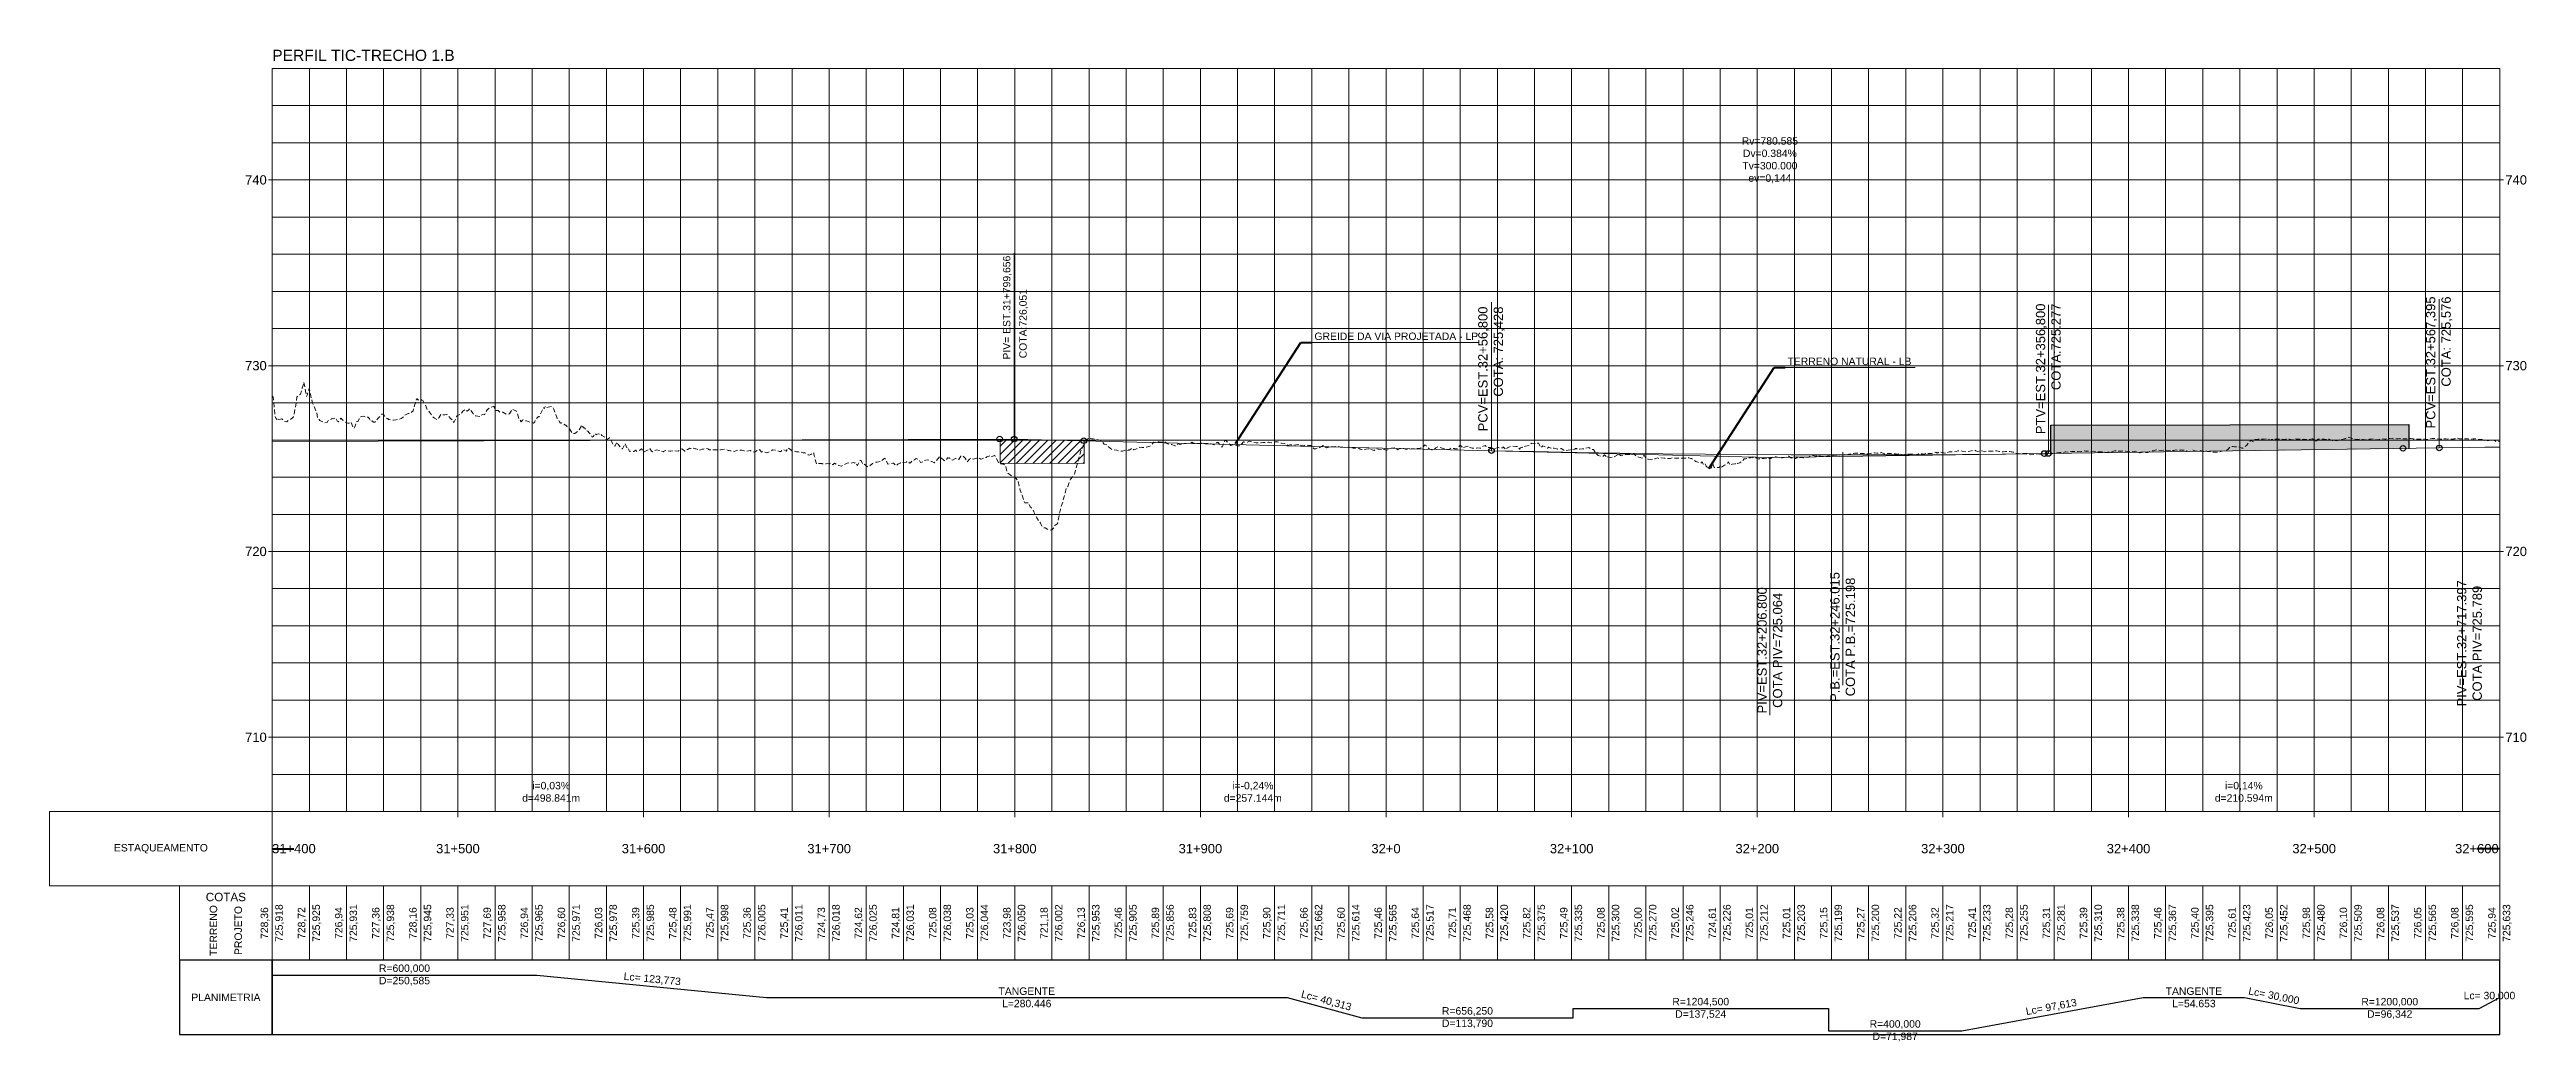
# Model space of a CAD drawing. Header units: metres. Extents: x 303118 to 359298, y 7408194 to 7460879.
# Drawn here: x 341284 to 342619, y 7420043 to 7420577 of the extents above; entities that cross this region are included whole.
import ezdxf

# ---------------------------------------------------------------- set-up
doc = ezdxf.new("R2010")
doc.units = ezdxf.units.M
doc.header["$LTSCALE"] = 10
doc.linetypes.add('HIDDEN', pattern=[0.375, 0.25, -0.125])
doc.layers.add('_comentarios', color=2, linetype='Continuous')
doc.layers.add('U-VT-PERFIL', color=4, linetype='Continuous')
for name, color, linetype, lineweight in [('F-VT-CAIXA', 4, 'Continuous', 0), ('F-VT-COTAS', 2, 'Continuous', 0), ('F-VT-ESTACA', 4, 'Continuous', 0), ('F-VT-GREIDE', 6, 'Continuous', 0), ('F-VT-MALHA', 8, 'Continuous', 0), ('F-VT-MALHA-MJR', 8, 'Continuous', 0), ('F-VT-NOTAVEL', 2, 'Continuous', 0), ('F-VT-OAE', 10, 'Continuous', 0), ('F-VT-PLANIMETRIA', 3, 'Continuous', 0), ('F-VT-REGUA', 4, 'Continuous', 0), ('F-VT-TERRENO', 90, 'HIDDEN', 0), ('F-VT-TITULO', 4, 'Continuous', 0), ('U-HZ-EIXO L7-V2', 220, 'L7-V2_LINE', 30)]:
    doc.layers.add(name, color=color, linetype=linetype, lineweight=lineweight)
doc.layers.add('U-VT-PLATAFORMA EXISTENTE', color=252, linetype='Continuous', transparency=0.5)
doc.styles.add('Arial', font='arial.ttf')
doc.styles.add('DIM', font='arial.ttf', dxfattribs={"width": 0.8})
doc.styles.add('R80', font='arial.ttf')
doc.styles.get("Standard").update_dxf_attribs({"font": 'arial.ttf'})
doc.linetypes.add('L7-V2_LINE', pattern='A,3.5,-0.25,["L7-V2",Standard,S=0.175,R=0,X=-0.05,Y=-0.1],-0.75', length=4.5)
doc.dimstyles.new('U-1_2000', dxfattribs={"dimscale": 2, "dimtxt": 1.5, "dimasz": 0.75, "dimexe": 0.75, "dimexo": 0.75, "dimgap": 0.25, "dimtad": 1, "dimzin": 4, "dimtxsty": 'DIM', "dimblk": 'ARCHTICK', "dimcen": 0.7, "dimdle": 0.75, "dimclrd": 256, "dimclre": 256, "dimclrt": 256, "dimaunit": 1, "dimadec": 3, "dimazin": 2, "dimtfac": 1, "dimtofl": 0, "dimtmove": 0, "dimatfit": 3, "dimldrblk": 'CLOSEDBLANK', "dimfxl": 0, "dimtolj": 1, "dimtzin": 0, "dimlwd": -1, "dimlwe": -1, "dimarcsym": 0})
pattern_1 = [(45, (8019.5208, -5004.7606), (-2.2450640303, 2.2450640303), [])]

msp = doc.modelspace()

# ---------------------------------------------------------------- texts
at = {"layer": 'F-VT-COTAS', "color": 2, "linetype": 'Continuous', "lineweight": 0, "char_height": 4, "rotation": 90, "style": 'R80'}
for s, insert, attachment_point in [('{\\C1;728,36}', (341402.631, 7420106.777), 8), ('{\\C3;725,918}', (341408.131, 7420106.777), 5), ('{\\C1;728,72}', (341422.631, 7420106.777), 8), ('{\\C3;725,925}', (341428.131, 7420106.777), 5), ('{\\C1;726,94}', (341442.631, 7420106.777), 8), ('{\\C3;725,931}', (341448.131, 7420106.777), 5), ('{\\C1;727,36}', (341462.631, 7420106.777), 8), ('{\\C3;725,938}', (341468.131, 7420106.777), 5), ('{\\C1;728,16}', (341482.631, 7420106.777), 8), ('{\\C3;725,945}', (341488.131, 7420106.777), 5), ('{\\C1;727,33}', (341502.631, 7420106.777), 8), ('{\\C3;725,951}', (341508.131, 7420106.777), 5), ('{\\C1;727,69}', (341522.631, 7420106.777), 8), ('{\\C3;725,958}', (341528.131, 7420106.777), 5), ('{\\C1;726,94}', (341542.631, 7420106.777), 8), ('{\\C3;725,965}', (341548.131, 7420106.777), 5), ('{\\C1;726,60}', (341562.631, 7420106.777), 8), ('{\\C3;725,971}', (341568.131, 7420106.777), 5), ('{\\C1;726,03}', (341582.631, 7420106.777), 8), ('{\\C3;725,978}', (341588.131, 7420106.777), 5), ('{\\C1;725,39}', (341602.631, 7420106.777), 8), ('{\\C3;725,985}', (341608.131, 7420106.777), 5), ('{\\C1;725,48}', (341622.631, 7420106.777), 8), ('{\\C3;725,991}', (341628.131, 7420106.777), 5), ('{\\C1;725,47}', (341642.631, 7420106.777), 8), ('{\\C3;725,998}', (341648.131, 7420106.777), 5), ('{\\C1;725,36}', (341662.631, 7420106.777), 8), ('{\\C3;726,005}', (341668.131, 7420106.777), 5), ('{\\C1;725,41}', (341682.631, 7420106.777), 8), ('{\\C3;726,011}', (341688.131, 7420106.777), 5), ('{\\C1;724,73}', (341702.631, 7420106.777), 8), ('{\\C3;726,018}', (341708.131, 7420106.777), 5), ('{\\C1;724,62}', (341722.631, 7420106.777), 8), ('{\\C3;726,025}', (341728.131, 7420106.777), 5), ('{\\C1;724,81}', (341742.631, 7420106.777), 8), ('{\\C3;726,031}', (341748.131, 7420106.777), 5), ('{\\C1;725,08}', (341762.631, 7420106.777), 8), ('{\\C3;726,038}', (341768.131, 7420106.777), 5), ('{\\C1;725,03}', (341782.631, 7420106.777), 8), ('{\\C3;726,044}', (341788.131, 7420106.777), 5), ('{\\C1;723,98}', (341802.631, 7420106.777), 8), ('{\\C3;726,050}', (341808.131, 7420106.777), 5), ('{\\C1;721,18}', (341822.631, 7420106.777), 8), ('{\\C3;726,002}', (341828.131, 7420106.777), 5), ('{\\C1;726,13}', (341842.631, 7420106.777), 8), ('{\\C3;725,953}', (341848.131, 7420106.777), 5), ('{\\C1;725,46}', (341862.631, 7420106.777), 8), ('{\\C3;725,905}', (341868.131, 7420106.777), 5), ('{\\C1;725,89}', (341882.631, 7420106.777), 8), ('{\\C3;725,856}', (341888.131, 7420106.777), 5), ('{\\C1;725,83}', (341902.631, 7420106.777), 8), ('{\\C3;725,808}', (341908.131, 7420106.777), 5), ('{\\C1;725,69}', (341922.631, 7420106.777), 8), ('{\\C3;725,759}', (341928.131, 7420106.777), 5), ('{\\C1;725,90}', (341942.631, 7420106.777), 8), ('{\\C3;725,711}', (341948.131, 7420106.777), 5), ('{\\C1;725,66}', (341962.631, 7420106.777), 8), ('{\\C3;725,662}', (341968.131, 7420106.777), 5), ('{\\C1;725,60}', (341982.631, 7420106.777), 8), ('{\\C3;725,614}', (341988.131, 7420106.777), 5), ('{\\C1;725,46}', (342002.631, 7420106.777), 8), ('{\\C3;725,565}', (342008.131, 7420106.777), 5), ('{\\C1;725,64}', (342022.631, 7420106.777), 8), ('{\\C3;725,517}', (342028.131, 7420106.777), 5), ('{\\C1;725,71}', (342042.631, 7420106.777), 8), ('{\\C3;725,468}', (342048.131, 7420106.777), 5), ('{\\C1;725,58}', (342062.631, 7420106.777), 8), ('{\\C3;725,420}', (342068.131, 7420106.777), 5), ('{\\C1;725,82}', (342082.631, 7420106.777), 8), ('{\\C3;725,375}', (342088.131, 7420106.777), 5), ('{\\C1;725,49}', (342102.631, 7420106.777), 8), ('{\\C3;725,335}', (342108.131, 7420106.777), 5), ('{\\C1;725,08}', (342122.631, 7420106.777), 8), ('{\\C3;725,300}', (342128.131, 7420106.777), 5), ('{\\C1;725,00}', (342142.631, 7420106.777), 8), ('{\\C3;725,270}', (342148.131, 7420106.777), 5), ('{\\C1;725,02}', (342162.631, 7420106.777), 8), ('{\\C3;725,246}', (342168.131, 7420106.777), 5), ('{\\C1;724,61}', (342182.631, 7420106.777), 8), ('{\\C3;725,226}', (342188.131, 7420106.777), 5), ('{\\C1;725,01}', (342202.631, 7420106.777), 8), ('{\\C3;725,212}', (342208.131, 7420106.777), 5), ('{\\C1;725,01}', (342222.631, 7420106.777), 8), ('{\\C3;725,203}', (342228.131, 7420106.777), 5), ('{\\C1;725,15}', (342242.631, 7420106.777), 8), ('{\\C3;725,199}', (342248.131, 7420106.777), 5), ('{\\C1;725,27}', (342262.631, 7420106.777), 8), ('{\\C3;725,200}', (342268.131, 7420106.777), 5), ('{\\C1;725,22}', (342282.631, 7420106.777), 8), ('{\\C3;725,206}', (342288.131, 7420106.777), 5), ('{\\C1;725,32}', (342302.631, 7420106.777), 8), ('{\\C3;725,217}', (342308.131, 7420106.777), 5), ('{\\C1;725,41}', (342322.631, 7420106.777), 8), ('{\\C3;725,233}', (342328.131, 7420106.777), 5), ('{\\C1;725,28}', (342342.631, 7420106.777), 8), ('{\\C3;725,255}', (342348.131, 7420106.777), 5), ('{\\C1;725,31}', (342362.631, 7420106.777), 8), ('{\\C3;725,281}', (342368.131, 7420106.777), 5), ('{\\C1;725,39}', (342382.631, 7420106.777), 8), ('{\\C3;725,310}', (342388.131, 7420106.777), 5), ('{\\C1;725,38}', (342402.631, 7420106.777), 8), ('{\\C3;725,338}', (342408.131, 7420106.777), 5), ('{\\C1;725,46}', (342422.631, 7420106.777), 8), ('{\\C3;725,367}', (342428.131, 7420106.777), 5), ('{\\C1;725,40}', (342442.631, 7420106.777), 8), ('{\\C3;725,395}', (342448.131, 7420106.777), 5), ('{\\C1;725,61}', (342462.631, 7420106.777), 8), ('{\\C3;725,423}', (342468.131, 7420106.777), 5), ('{\\C1;726,05}', (342482.631, 7420106.777), 8), ('{\\C3;725,452}', (342488.131, 7420106.777), 5), ('{\\C1;725,98}', (342502.631, 7420106.777), 8), ('{\\C3;725,480}', (342508.131, 7420106.777), 5), ('{\\C1;726,10}', (342522.631, 7420106.777), 8), ('{\\C3;725,509}', (342528.131, 7420106.777), 5), ('{\\C1;726,08}', (342542.631, 7420106.777), 8), ('{\\C3;725,537}', (342548.131, 7420106.777), 5), ('{\\C1;726,05}', (342562.631, 7420106.777), 8), ('{\\C3;725,565}', (342568.131, 7420106.777), 5), ('{\\C1;726,08}', (342582.631, 7420106.777), 8), ('{\\C3;725,595}', (342588.131, 7420106.777), 5), ('{\\C1;725,94}', (342602.631, 7420106.777), 8), ('{\\C3;725,633}', (342608.131, 7420106.777), 5)]:
    msp.add_mtext(s, dxfattribs=dict(at, insert=insert, attachment_point=attachment_point))
at = {"layer": 'F-VT-ESTACA', "color": 4, "linetype": 'Continuous', "lineweight": 0, "char_height": 5, "attachment_point": 8, "style": 'R80'}
for s, insert in [('31+400', (341415.777, 7420144.277)), ('31+500', (341504.131, 7420144.277)), ('31+600', (341604.131, 7420144.277)), ('31+700', (341704.131, 7420144.277)), ('31+800', (341804.131, 7420144.277)), ('31+900', (341904.131, 7420144.277)), ('32+0', (342004.131, 7420144.277)), ('32+100', (342104.131, 7420144.277)), ('32+200', (342204.131, 7420144.277)), ('32+300', (342304.131, 7420144.277)), ('32+400', (342404.131, 7420144.277)), ('32+500', (342504.131, 7420144.277)), ('32+600', (342591.803, 7420144.277))]:
    msp.add_mtext(s, dxfattribs=dict(at, insert=insert))
at = {"layer": 'F-VT-NOTAVEL', "color": 2, "linetype": 'Continuous', "lineweight": 0, "char_height": 4, "style": 'Arial'}
for s, insert, attachment_point in [('Rv=780.585\\PDv=0.384%\\PTv=300.000\\Pev=0,144', (342210.93, 7420517.418), 5), ('GREIDE DA VIA PROJETADA - LP', (341965.572, 7420420.58), 7), ('TERRENO NATURAL - LB', (342220.427, 7420407.069), 7), ('i=0,03%\\Pd=498.841m', (341554.366, 7420172.047), 8), ('i=-0,24%\\Pd=257.144m', (341932.358, 7420172.047), 8), ('i=0,14%\\Pd=210.594m', (342466.228, 7420172.047), 8)]:
    msp.add_mtext(s, dxfattribs=dict(at, insert=insert, attachment_point=attachment_point))
at = {"layer": 'F-VT-NOTAVEL', "color": 2, "linetype": 'Continuous', "lineweight": 0, "rotation": 90, "style": 'Arial'}
for s, insert, char_height, attachment_point in [('PIV= EST.31+799,656', (341802.516, 7420466.017), 4, 9), ('COTA:726,051', (341806.556, 7420410.784), 4, 1), ('PCV=EST.32+56,800\\PCOTA: 725,428', (342060.931, 7420438.63), 5, 6), ('PTV=EST.32+356,800\\PCOTA:725.277', (342360.931, 7420440.23), 5, 6), ('PCV=EST.32+567,395\\PCOTA: 725,576', (342571.525, 7420444.051), 5, 6), ('PIV=EST.32+206.800\\PCOTA PIV=725.064', (342210.931, 7420253.574), 5, 5), ('P.B.=EST.32+246.015\\PCOTA P.B.=725.198', (342250.146, 7420260.761), 5, 5), ('PIV=EST.32+717.397\\PCOTA PIV=725.789', (342587.828, 7420257.358), 5, 5)]:
    msp.add_mtext(s, dxfattribs=dict(at, insert=insert, char_height=char_height, attachment_point=attachment_point))
at = {"layer": 'F-VT-PLANIMETRIA', "color": 2, "linetype": 'Continuous', "lineweight": 0, "char_height": 4, "style": 'R80'}
for s, insert, attachment_point in [('R=600,000\\PD=250,585', (341475.355, 7420078.777), 5), ('TANGENTE\\PL=280.446', (341810.575, 7420066.777), 5), ('R=656,250\\PD=113,790', (342048.006, 7420055.806), 5), ('R=1204,500\\PD=137,524', (342173.663, 7420060.8), 5), ('TANGENTE\\PL=54.653', (342439.352, 7420066.777), 5), ('R=1200,000\\PD=96,342', (342544.849, 7420060.777), 5), ('Lc= 30,000', (342598.576, 7420065.027), 8), ('R=400,000\\PD=71,987', (342278.419, 7420048.777), 5)]:
    msp.add_mtext(s, dxfattribs=dict(at, insert=insert, attachment_point=attachment_point))
at = {"layer": 'F-VT-PLANIMETRIA', "color": 2, "linetype": 'Continuous', "lineweight": 0, "char_height": 4, "attachment_point": 8, "style": 'R80'}
for s, insert, rotation in [('Lc= 123,773', (341608.586, 7420074.021), 354.46239), ('Lc= 40,313', (341971.283, 7420062.498), 344.775409), ('Lc= 97,613', (342362.992, 7420059.006), 10.448085), ('Lc= 30,000', (342481.923, 7420065.003), 348.690068)]:
    msp.add_mtext(s, dxfattribs=dict(at, insert=insert, rotation=rotation))
at = {"layer": 'F-VT-REGUA', "color": 4, "linetype": 'Continuous', "lineweight": 0, "char_height": 5, "style": 'Arial'}
for s, insert, attachment_point in [('740', (341401.131, 7420506.777), 6), ('{\\C256;740}', (342607.131, 7420506.777), 4), ('730', (341401.131, 7420406.777), 6), ('{\\C256;730}', (342607.131, 7420406.777), 4), ('720', (341401.131, 7420306.777), 6), ('{\\C256;720}', (342607.131, 7420306.777), 4), ('710', (341401.131, 7420206.777), 6), ('{\\C256;710}', (342607.131, 7420206.777), 4)]:
    msp.add_mtext(s, dxfattribs=dict(at, insert=insert, attachment_point=attachment_point))
at = {"layer": 'F-VT-TITULO', "color": 4, "linetype": 'Continuous', "lineweight": 0, "insert": (341404.131, 7420570.777), "char_height": 6, "attachment_point": 7, "style": 'Arial'}
msp.add_mtext('PERFIL TIC-TRECHO 1.B', dxfattribs=at)
at = {"layer": 'U-VT-PERFIL', "color": 4, "linetype": 'Continuous', "lineweight": -3, "attachment_point": 5, "style": 'Arial'}
for s, insert, char_height in [('{\\C4;ESTAQUEAMENTO}', (341344.131, 7420146.777), 4), ('{\\C4;COTAS}', (341379.131, 7420120.777), 4.5), ('{\\fArial|b0|i0|c0|p34;\\C4;PLANIMETRIA}', (341379.131, 7420066.777), 4)]:
    msp.add_mtext(s, dxfattribs=dict(at, insert=insert, char_height=char_height))
at = {"layer": 'U-VT-PERFIL', "color": 4, "linetype": 'Continuous', "lineweight": -3, "insert": (341379.131, 7420102.777), "char_height": 4, "attachment_point": 5, "rotation": 90, "style": 'Arial'}
msp.add_mtext('{\\C1;TERRENO\\C3;\\P\\PPROJETO}', dxfattribs=at)

# ---------------------------------------------------------------- blocks, each defined once
blk = doc.blocks.new('*U211')
at = {"layer": 'U-HZ-EIXO L7-V2'}
blk.add_line((342358.8, 7420359.5), (342358.8, 7420359.5), dxfattribs=at)
blk.add_circle((342358.8, 7420359.5), 1.5, dxfattribs=at)
blk = doc.blocks.new('*U212')
at = {"layer": 'U-HZ-EIXO L7-V2'}
blk.add_line((342552, 7420362.3), (342552, 7420362.3), dxfattribs=at)
blk.add_circle((342552, 7420362.3), 1.5, dxfattribs=at)
blk = doc.blocks.new('*U223')
at = {"layer": 'U-HZ-EIXO L7-V2'}
blk.add_line((341841.3, 7420366.4), (341841.3, 7420366.4), dxfattribs=at)
blk.add_circle((341841.3, 7420366.4), 1.5, dxfattribs=at)
blk = doc.blocks.new('*U224')
at = {"layer": 'U-HZ-EIXO L7-V2'}
blk.add_line((341796, 7420367.3), (341796, 7420367.3), dxfattribs=at)
blk.add_circle((341796, 7420367.3), 1.5, dxfattribs=at)
blk = doc.blocks.new('AeccTickLine')
blk.add_line((0, -0.1524), (0, 0.1524))
blk = doc.blocks.new('AeccTickCircle')
blk.add_circle((0, 0), 0.305)

# ---------------------------------------------------------------- hatches: boundary and pattern name
at = {"layer": 'F-VT-OAE'}
h = msp.add_hatch(dxfattribs=at)
h.set_pattern_fill('ANSI31', color=256)
h.set_pattern_definition(pattern_1)
h.paths.add_polyline_path([(341841.583, 7420354.08), (341841.583, 7420366.377), (341796.314, 7420367.261), (341796.314, 7420354.261)])
h = msp.add_hatch(dxfattribs=at)
h.set_pattern_fill('ANSI31', color=256)
h.set_pattern_definition(pattern_1)
h.paths.add_polyline_path([(341841.583, 7420354.08), (341841.583, 7420366.377), (341796.314, 7420367.261), (341796.314, 7420354.261)])
at = {"layer": 'U-VT-PLATAFORMA EXISTENTE'}
h = msp.add_hatch(color=256, dxfattribs=at)
h.dxf.hatch_style = 1
h.paths.add_polyline_path([(342362.2, 7420374.867), (342555.121, 7420374.892), (342555.121, 7420362.079), (342457.271, 7420360.701), (342407.859, 7420360.024), (342362.201, 7420359.538)])
h = msp.add_hatch(color=256, dxfattribs=at)
h.dxf.hatch_style = 1
h.paths.add_polyline_path([(342362.2, 7420374.867), (342555.121, 7420374.892), (342555.121, 7420362.079), (342457.271, 7420360.701), (342407.859, 7420360.024), (342362.201, 7420359.538)])

# ---------------------------------------------------------------- linework, layer by layer
at = {"layer": 'F-VT-CAIXA', "color": 4, "linetype": 'Continuous', "lineweight": 0}
for p, q in [((341404.131, 7420166.777), (341404.131, 7420566.777)), ((341404.131, 7420566.777), (342604.131, 7420566.777)), ((342604.131, 7420166.777), (342604.131, 7420566.777)), ((341402.131, 7420506.777), (341404.131, 7420506.777)), ((342604.131, 7420506.777), (342606.131, 7420506.777)), ((341402.131, 7420406.777), (341404.131, 7420406.777)), ((342604.131, 7420406.777), (342606.131, 7420406.777)), ((341402.131, 7420306.777), (341404.131, 7420306.777)), ((342604.131, 7420306.777), (342606.131, 7420306.777)), ((341402.131, 7420206.777), (341404.131, 7420206.777)), ((342604.131, 7420206.777), (342606.131, 7420206.777))]:
    msp.add_line(p, q, dxfattribs=at)
for points in [[(341404.131, 7420126.777), (341404.131, 7420166.777), (341284.131, 7420166.777), (341284.131, 7420126.777)], [(341404.131, 7420126.777), (342604.131, 7420126.777), (342604.131, 7420166.777), (341404.131, 7420166.777)], [(341404.131, 7420086.777), (341404.131, 7420126.777), (341354.131, 7420126.777), (341354.131, 7420086.777)], [(341404.131, 7420086.777), (342604.131, 7420086.777), (342604.131, 7420126.777), (341404.131, 7420126.777)]]:
    msp.add_3dface(points, dxfattribs=at)
at = {"layer": 'F-VT-CAIXA', "color": 4, "linetype": 'Continuous', "lineweight": -3}
for points in [[(341404.131, 7420046.777), (341404.131, 7420086.777), (341354.131, 7420086.777), (341354.131, 7420046.777)], [(341404.131, 7420046.777), (342604.131, 7420046.777), (342604.131, 7420086.777), (341404.131, 7420086.777)]]:
    msp.add_3dface(points, dxfattribs=at)
at = {"layer": 'F-VT-COTAS', "color": 2, "linetype": 'Continuous', "lineweight": 0}
for p, q in [((341404.131, 7420086.777), (341404.131, 7420126.777)), ((341424.131, 7420086.777), (341424.131, 7420126.777)), ((341444.131, 7420086.777), (341444.131, 7420126.777)), ((341464.131, 7420086.777), (341464.131, 7420126.777)), ((341484.131, 7420086.777), (341484.131, 7420126.777)), ((341504.131, 7420086.777), (341504.131, 7420126.777)), ((341524.131, 7420086.777), (341524.131, 7420126.777)), ((341544.131, 7420086.777), (341544.131, 7420126.777)), ((341564.131, 7420086.777), (341564.131, 7420126.777)), ((341584.131, 7420086.777), (341584.131, 7420126.777)), ((341604.131, 7420086.777), (341604.131, 7420126.777)), ((341624.131, 7420086.777), (341624.131, 7420126.777)), ((341644.131, 7420086.777), (341644.131, 7420126.777)), ((341664.131, 7420086.777), (341664.131, 7420126.777)), ((341684.131, 7420086.777), (341684.131, 7420126.777)), ((341704.131, 7420086.777), (341704.131, 7420126.777)), ((341724.131, 7420086.777), (341724.131, 7420126.777)), ((341744.131, 7420086.777), (341744.131, 7420126.777)), ((341764.131, 7420086.777), (341764.131, 7420126.777)), ((341784.131, 7420086.777), (341784.131, 7420126.777)), ((341804.131, 7420086.777), (341804.131, 7420126.777)), ((341824.131, 7420086.777), (341824.131, 7420126.777)), ((341844.131, 7420086.777), (341844.131, 7420126.777)), ((341864.131, 7420086.777), (341864.131, 7420126.777)), ((341884.131, 7420086.777), (341884.131, 7420126.777)), ((341904.131, 7420086.777), (341904.131, 7420126.777)), ((341924.131, 7420086.777), (341924.131, 7420126.777)), ((341944.131, 7420086.777), (341944.131, 7420126.777)), ((341964.131, 7420086.777), (341964.131, 7420126.777)), ((341984.131, 7420086.777), (341984.131, 7420126.777)), ((342004.131, 7420086.777), (342004.131, 7420126.777)), ((342024.131, 7420086.777), (342024.131, 7420126.777)), ((342044.131, 7420086.777), (342044.131, 7420126.777)), ((342064.131, 7420086.777), (342064.131, 7420126.777)), ((342084.131, 7420086.777), (342084.131, 7420126.777)), ((342104.131, 7420086.777), (342104.131, 7420126.777)), ((342124.131, 7420086.777), (342124.131, 7420126.777)), ((342144.131, 7420086.777), (342144.131, 7420126.777)), ((342164.131, 7420086.777), (342164.131, 7420126.777)), ((342184.131, 7420086.777), (342184.131, 7420126.777)), ((342204.131, 7420086.777), (342204.131, 7420126.777)), ((342224.131, 7420086.777), (342224.131, 7420126.777)), ((342244.131, 7420086.777), (342244.131, 7420126.777)), ((342264.131, 7420086.777), (342264.131, 7420126.777)), ((342284.131, 7420086.777), (342284.131, 7420126.777)), ((342304.131, 7420086.777), (342304.131, 7420126.777)), ((342324.131, 7420086.777), (342324.131, 7420126.777)), ((342344.131, 7420086.777), (342344.131, 7420126.777)), ((342364.131, 7420086.777), (342364.131, 7420126.777)), ((342384.131, 7420086.777), (342384.131, 7420126.777)), ((342404.131, 7420086.777), (342404.131, 7420126.777)), ((342424.131, 7420086.777), (342424.131, 7420126.777)), ((342444.131, 7420086.777), (342444.131, 7420126.777)), ((342464.131, 7420086.777), (342464.131, 7420126.777)), ((342484.131, 7420086.777), (342484.131, 7420126.777)), ((342504.131, 7420086.777), (342504.131, 7420126.777)), ((342524.131, 7420086.777), (342524.131, 7420126.777)), ((342544.131, 7420086.777), (342544.131, 7420126.777)), ((342564.131, 7420086.777), (342564.131, 7420126.777)), ((342584.131, 7420086.777), (342584.131, 7420126.777)), ((342604.131, 7420086.777), (342604.131, 7420126.777))]:
    msp.add_line(p, q, dxfattribs=at)
at = {"layer": 'F-VT-ESTACA', "color": 2, "linetype": 'Continuous', "lineweight": 0}
for p, q in [((341404.131, 7420166.777), (341404.131, 7420163.777)), ((341504.131, 7420166.777), (341504.131, 7420163.777)), ((341604.131, 7420166.777), (341604.131, 7420163.777)), ((341704.131, 7420166.777), (341704.131, 7420163.777)), ((341804.131, 7420166.777), (341804.131, 7420163.777)), ((341904.131, 7420166.777), (341904.131, 7420163.777)), ((342004.131, 7420166.777), (342004.131, 7420163.777)), ((342104.131, 7420166.777), (342104.131, 7420163.777)), ((342204.131, 7420166.777), (342204.131, 7420163.777)), ((342304.131, 7420166.777), (342304.131, 7420163.777)), ((342404.131, 7420166.777), (342404.131, 7420163.777)), ((342504.131, 7420166.777), (342504.131, 7420163.777)), ((342604.131, 7420166.777), (342604.131, 7420163.777))]:
    msp.add_line(p, q, dxfattribs=at)
at = {"layer": 'F-VT-GREIDE', "color": 6, "linetype": 'Continuous', "lineweight": 0}
for p, q in [((341404.131, 7420365.959), (341803.786, 7420367.287)), ((341803.786, 7420367.287), (342060.931, 7420361.054)), ((342060.931, 7420361.054), (342084.008, 7420360.529)), ((342084.008, 7420360.529), (342107.084, 7420360.071)), ((342107.084, 7420360.071), (342130.161, 7420359.683)), ((342130.161, 7420359.683), (342153.238, 7420359.362)), ((342153.238, 7420359.362), (342176.315, 7420359.11)), ((342176.315, 7420359.11), (342199.392, 7420358.926)), ((342199.392, 7420358.926), (342222.469, 7420358.81)), ((342222.469, 7420358.81), (342245.546, 7420358.762)), ((342245.546, 7420358.762), (342268.623, 7420358.782)), ((342268.623, 7420358.782), (342291.7, 7420358.871)), ((342291.7, 7420358.871), (342314.777, 7420359.028)), ((342314.777, 7420359.028), (342337.854, 7420359.253)), ((342337.854, 7420359.253), (342360.931, 7420359.547)), ((342360.931, 7420359.547), (342571.525, 7420362.536)), ((342571.525, 7420362.536), (342587.828, 7420362.795)), ((342587.828, 7420362.795), (342604.131, 7420363.112))]:
    msp.add_line(p, q, dxfattribs=at)
at = {"layer": 'F-VT-MALHA', "color": 8, "linetype": 'Continuous', "lineweight": 0}
for p, q in [((341404.131, 7420546.777), (342604.131, 7420546.777)), ((341404.131, 7420526.777), (342604.131, 7420526.777)), ((341404.131, 7420486.777), (342604.131, 7420486.777)), ((341404.131, 7420466.777), (342604.131, 7420466.777)), ((341404.131, 7420446.777), (342604.131, 7420446.777)), ((341404.131, 7420426.777), (342604.131, 7420426.777)), ((341404.131, 7420386.777), (342604.131, 7420386.777)), ((341404.131, 7420366.777), (342604.131, 7420366.777)), ((341404.131, 7420346.777), (342604.131, 7420346.777)), ((341404.131, 7420326.777), (342604.131, 7420326.777)), ((341404.131, 7420286.777), (342604.131, 7420286.777)), ((341404.131, 7420266.777), (342604.131, 7420266.777)), ((341404.131, 7420246.777), (342604.131, 7420246.777)), ((341404.131, 7420226.777), (342604.131, 7420226.777)), ((341404.131, 7420186.777), (342604.131, 7420186.777))]:
    msp.add_line(p, q, dxfattribs=at)
at = {"layer": 'F-VT-MALHA-MJR', "color": 8, "linetype": 'Continuous', "lineweight": 0}
for p, q in [((341404.131, 7420166.777), (341404.131, 7420566.777)), ((341424.131, 7420166.777), (341424.131, 7420566.777)), ((341444.131, 7420166.777), (341444.131, 7420566.777)), ((341464.131, 7420166.777), (341464.131, 7420566.777)), ((341484.131, 7420166.777), (341484.131, 7420566.777)), ((341504.131, 7420166.777), (341504.131, 7420566.777)), ((341524.131, 7420166.777), (341524.131, 7420566.777)), ((341544.131, 7420166.777), (341544.131, 7420566.777)), ((341564.131, 7420166.777), (341564.131, 7420566.777)), ((341584.131, 7420166.777), (341584.131, 7420566.777)), ((341604.131, 7420166.777), (341604.131, 7420566.777)), ((341624.131, 7420166.777), (341624.131, 7420566.777)), ((341644.131, 7420166.777), (341644.131, 7420566.777)), ((341664.131, 7420166.777), (341664.131, 7420566.777)), ((341684.131, 7420166.777), (341684.131, 7420566.777)), ((341704.131, 7420166.777), (341704.131, 7420566.777)), ((341724.131, 7420166.777), (341724.131, 7420566.777)), ((341744.131, 7420166.777), (341744.131, 7420566.777)), ((341764.131, 7420166.777), (341764.131, 7420566.777)), ((341784.131, 7420166.777), (341784.131, 7420566.777)), ((341804.131, 7420166.777), (341804.131, 7420566.777)), ((341824.131, 7420166.777), (341824.131, 7420566.777)), ((341844.131, 7420166.777), (341844.131, 7420566.777)), ((341864.131, 7420166.777), (341864.131, 7420566.777)), ((341884.131, 7420166.777), (341884.131, 7420566.777)), ((341904.131, 7420166.777), (341904.131, 7420566.777)), ((341924.131, 7420166.777), (341924.131, 7420566.777)), ((341944.131, 7420166.777), (341944.131, 7420566.777)), ((341964.131, 7420166.777), (341964.131, 7420566.777)), ((341984.131, 7420166.777), (341984.131, 7420566.777)), ((342004.131, 7420166.777), (342004.131, 7420566.777)), ((342024.131, 7420166.777), (342024.131, 7420566.777)), ((342044.131, 7420166.777), (342044.131, 7420566.777)), ((342064.131, 7420166.777), (342064.131, 7420566.777)), ((342084.131, 7420166.777), (342084.131, 7420566.777)), ((342104.131, 7420166.777), (342104.131, 7420566.777)), ((342124.131, 7420166.777), (342124.131, 7420566.777)), ((342144.131, 7420166.777), (342144.131, 7420566.777)), ((342164.131, 7420166.777), (342164.131, 7420566.777)), ((342184.131, 7420166.777), (342184.131, 7420566.777)), ((342204.131, 7420166.777), (342204.131, 7420566.777)), ((342224.131, 7420166.777), (342224.131, 7420566.777)), ((342244.131, 7420166.777), (342244.131, 7420566.777)), ((342264.131, 7420166.777), (342264.131, 7420566.777)), ((342284.131, 7420166.777), (342284.131, 7420566.777)), ((342304.131, 7420166.777), (342304.131, 7420566.777)), ((342324.131, 7420166.777), (342324.131, 7420566.777)), ((342344.131, 7420166.777), (342344.131, 7420566.777)), ((342364.131, 7420166.777), (342364.131, 7420566.777)), ((342384.131, 7420166.777), (342384.131, 7420566.777)), ((342404.131, 7420166.777), (342404.131, 7420566.777)), ((342424.131, 7420166.777), (342424.131, 7420566.777)), ((342444.131, 7420166.777), (342444.131, 7420566.777)), ((342464.131, 7420166.777), (342464.131, 7420566.777)), ((342484.131, 7420166.777), (342484.131, 7420566.777)), ((342504.131, 7420166.777), (342504.131, 7420566.777)), ((342524.131, 7420166.777), (342524.131, 7420566.777)), ((342544.131, 7420166.777), (342544.131, 7420566.777)), ((342564.131, 7420166.777), (342564.131, 7420566.777)), ((342584.131, 7420166.777), (342584.131, 7420566.777)), ((342604.131, 7420166.777), (342604.131, 7420566.777)), ((341404.131, 7420506.777), (342604.131, 7420506.777)), ((341404.131, 7420406.777), (342604.131, 7420406.777)), ((341404.131, 7420306.777), (342604.131, 7420306.777)), ((341404.131, 7420206.777), (342604.131, 7420206.777)), ((341404.131, 7420166.777), (342604.131, 7420166.777))]:
    msp.add_line(p, q, dxfattribs=at)
at = {"layer": 'F-VT-NOTAVEL', "color": 2, "linetype": 'Continuous', "lineweight": 0}
for p, q in [((341803.786, 7420367.287), (341803.786, 7420467.287)), ((342060.931, 7420361.054), (342060.931, 7420441.054)), ((342360.931, 7420359.547), (342360.931, 7420439.547)), ((342571.525, 7420362.536), (342571.525, 7420442.536)), ((341964.302, 7420419.31), (342054.302, 7420419.31)), ((342219.157, 7420405.799), (342289.157, 7420405.799)), ((342210.93, 7420357.418), (342210.931, 7420218.761)), ((342250.146, 7420358.761), (342250.146, 7420234.761))]:
    msp.add_line(p, q, dxfattribs=at)
at = {"layer": 'F-VT-NOTAVEL', "color": 8, "linetype": 'Continuous', "lineweight": 0}
for p, q in [((342060.931, 7420361.054), (342210.93, 7420357.418)), ((342210.93, 7420357.418), (342360.931, 7420359.547)), ((342571.525, 7420362.536), (342604.131, 7420362.998))]:
    msp.add_line(p, q, dxfattribs=at)
at = {"layer": 'F-VT-OAE'}
msp.add_lwpolyline([(341841.583, 7420354.08), (341841.583, 7420366.377), (341796.314, 7420367.261), (341796.314, 7420354.261)], close=True, dxfattribs=at)
msp.add_lwpolyline([(341841.583, 7420354.08), (341841.583, 7420366.377), (341796.314, 7420367.261), (341796.314, 7420354.261)], close=True, dxfattribs=at)
at = {"layer": 'F-VT-PLANIMETRIA', "color": 3, "linetype": 'Continuous', "lineweight": -3}
for p, q in [((341404.131, 7420078.777), (341546.579, 7420078.777)), ((341546.579, 7420078.777), (341670.352, 7420066.777)), ((341670.352, 7420066.777), (341950.798, 7420066.777)), ((341950.798, 7420066.777), (341991.111, 7420055.806)), ((342104.901, 7420055.806), (342104.901, 7420060.8)), ((342104.901, 7420060.8), (342242.425, 7420060.8)), ((342242.425, 7420060.8), (342242.425, 7420048.777)), ((342314.413, 7420048.777), (342412.025, 7420066.777)), ((342412.025, 7420066.777), (342466.678, 7420066.777)), ((342466.678, 7420066.777), (342496.678, 7420060.777)), ((342496.678, 7420060.777), (342593.021, 7420060.777)), ((342593.021, 7420060.777), (342604.131, 7420066.777)), ((341991.111, 7420055.806), (342104.901, 7420055.806)), ((342242.425, 7420048.777), (342314.413, 7420048.777))]:
    msp.add_line(p, q, dxfattribs=at)
at = {"layer": 'F-VT-TERRENO', "color": 90, "linetype": 'HIDDEN', "lineweight": 0, "flags": 128}
msp.add_lwpolyline([(341404.131, 7420390.406), (341404.668, 7420390.09), (341405.618, 7420379.868), (341406.485, 7420377.753), (341407.038, 7420378.645), (341407.645, 7420377.913), (341408.603, 7420378.065), (341409.197, 7420378.201), (341410.589, 7420376.861), (341411.926, 7420376.489), (341413.522, 7420378.058), (341414.111, 7420378.085), (341414.661, 7420378.458), (341415.519, 7420379.26), (341415.53, 7420379.27), (341416.45, 7420383.758), (341417.419, 7420390.017), (341419.344, 7420391.495), (341420.178, 7420394.705), (341421.184, 7420397.98), (341422.243, 7420392.143), (341422.435, 7420391.048), (341422.6, 7420390.143), (341422.946, 7420390.969), (341424.018, 7420394.521), (341425.115, 7420389.646), (341425.746, 7420386.634), (341427.973, 7420381.895), (341428.536, 7420378.98), (341429.351, 7420377.791), (341429.671, 7420377.345), (341430.822, 7420376.8), (341431.086, 7420376.735), (341431.351, 7420376.502), (341432.504, 7420376.095), (341433.657, 7420376.258), (341434.184, 7420377.234), (341436.267, 7420378.193), (341436.479, 7420378.312), (341437.014, 7420378.169), (341438.157, 7420378.806), (341439.28, 7420376.731), (341439.573, 7420376.615), (341439.871, 7420376.707), (341440.991, 7420378.494), (341442.084, 7420377.464), (341442.737, 7420376.718), (341443.183, 7420376.512), (341444.858, 7420375.857), (341445.62, 7420375.78), (341446.644, 7420376.441), (341447.627, 7420373.671), (341448.06, 7420373.038), (341448.514, 7420373.847), (341449.478, 7420376.662), (341450.099, 7420376.81), (341450.396, 7420376.901), (341450.896, 7420378.157), (341451.428, 7420379.271), (341453.13, 7420379.668), (341454.352, 7420379.192), (341455.867, 7420379.038), (341456.551, 7420378.212), (341457.015, 7420377.225), (341457.287, 7420376.673), (341457.97, 7420377.097), (341458.592, 7420376.431), (341459.387, 7420376.446), (341460.255, 7420377.259), (341461.3, 7420378.645), (341463.215, 7420380.686), (341463.931, 7420380.616), (341464.004, 7420380.615), (341465.046, 7420379.061), (341466.217, 7420378.222), (341466.466, 7420378.324), (341466.689, 7420377.915), (341469.218, 7420377.453), (341469.373, 7420377.478), (341470.65, 7420377.638), (341470.847, 7420377.657), (341472.034, 7420377.838), (341472.127, 7420377.899), (341472.235, 7420377.916), (341473.551, 7420378.347), (341474.691, 7420379.012), (341475.287, 7420380.122), (341477.348, 7420381.112), (341477.763, 7420381.023), (341477.805, 7420381.018), (341478.338, 7420381.098), (341479.977, 7420382.479), (341481.426, 7420387.492), (341482.06, 7420389.196), (341482.602, 7420388.398), (341484.504, 7420388.344), (341484.679, 7420388.248), (341485.228, 7420388.021), (341486.32, 7420386.097), (341487.637, 7420383.224), (341487.833, 7420383.112), (341488.792, 7420381.834), (341490.428, 7420379.547), (341490.759, 7420379.02), (341491.595, 7420378.512), (341493.018, 7420377.744), (341493.421, 7420378.127), (341493.917, 7420378.739), (341494.846, 7420380.467), (341495.599, 7420380.072), (341496.27, 7420380.382), (341497.092, 7420380.414), (341498.176, 7420380.576), (341498.511, 7420380.17), (341500.282, 7420378.148), (341500.728, 7420378.024), (341501.957, 7420376.26), (341503.285, 7420379.286), (341503.508, 7420379.784), (341505.427, 7420380.602), (341505.839, 7420380.806), (341506.738, 7420382.35), (341508.367, 7420383.277), (341509.08, 7420382.259), (341510.006, 7420383.016), (341510.507, 7420383.694), (341510.894, 7420382.944), (341512.343, 7420381.018), (341513.283, 7420379.842), (341513.419, 7420379.84), (341513.848, 7420379.818), (341515.931, 7420379.493), (341516.216, 7420379.384), (341516.594, 7420380.085), (341517.645, 7420380.594), (341518.435, 7420380.423), (341519.259, 7420381.874), (341519.923, 7420383.101), (341520.927, 7420384.01), (341523.281, 7420384.82), (341523.417, 7420384.773), (341524.793, 7420382.688), (341525.907, 7420382.631), (341526.175, 7420382.331), (341526.664, 7420381.823), (341528.373, 7420381.818), (341530.075, 7420380.705), (341530.836, 7420380.604), (341531.952, 7420380.97), (341533.091, 7420382.77), (341533.303, 7420383.117), (341533.51, 7420383.402), (341535.752, 7420382.286), (341536.977, 7420378.227), (341538.197, 7420376.647), (341539.128, 7420377.587), (341540.007, 7420377.312), (341540.467, 7420377.19), (341540.565, 7420377.142), (341540.633, 7420377.164), (341540.998, 7420377.056), (341543.062, 7420376.367), (341543.442, 7420376.349), (341543.993, 7420376.247), (341544.88, 7420375.882), (341545.491, 7420376.661), (341546.325, 7420378.273), (341546.923, 7420378.836), (341547.543, 7420379.446), (341547.913, 7420379.232), (341548.679, 7420380.954), (341550.32, 7420384.379), (341550.64, 7420383.523), (341550.916, 7420384.326), (341551.122, 7420384.932), (341552.091, 7420384.287), (341552.73, 7420384.412), (341554.739, 7420384.827), (341554.908, 7420384.733), (341555.127, 7420384.625), (341555.877, 7420383.346), (341557.521, 7420378.497), (341557.861, 7420377.799), (341558.382, 7420377.34), (341558.901, 7420376.533), (341559.309, 7420375.909), (341559.912, 7420376.059), (341562.062, 7420374.871), (341562.296, 7420374.762), (341562.727, 7420374.181), (341562.894, 7420374.012), (341564.667, 7420372.27), (341565.094, 7420371.444), (341565.767, 7420370.42), (341566.545, 7420370.278), (341566.886, 7420370.309), (341567.039, 7420370.324), (341569.238, 7420371.834), (341569.407, 7420372.055), (341569.445, 7420372.123), (341569.505, 7420372.252), (341570.879, 7420374.849), (341570.894, 7420374.878), (341571.772, 7420373.297), (341572.347, 7420373.3), (341573.274, 7420371.777), (341574.129, 7420371.57), (341574.872, 7420370.681), (341575.525, 7420369.915), (341576.477, 7420368.302), (341577.067, 7420368.636), (341578.154, 7420370.331), (341578.827, 7420369.666), (341578.864, 7420369.685), (341579.611, 7420370.083), (341580.9, 7420369.888), (341581.07, 7420370.162), (341581.173, 7420369.96), (341581.6, 7420369.192), (341582.857, 7420368.514), (341583.516, 7420368.181), (341583.981, 7420367.074), (341584.747, 7420367.298), (341585.852, 7420368.03), (341586.85, 7420366.013), (341587.504, 7420364.701), (341588.18, 7420364.02), (341588.639, 7420363.306), (341589.809, 7420365.724), (341590.511, 7420364.431), (341590.842, 7420364.033), (341592.54, 7420362.013), (341592.838, 7420362.047), (341594.191, 7420364.876), (341594.835, 7420363.407), (341595.163, 7420362.661), (341595.654, 7420362.915), (341596.488, 7420360.548), (341597.481, 7420360.853), (341598.828, 7420360.569), (341598.891, 7420360.555), (341599.793, 7420361.279), (341600.448, 7420360.647), (341601.499, 7420360.946), (341602.107, 7420361.243), (341602.82, 7420361.9), (341602.964, 7420362.032), (341604.419, 7420360.393), (341604.443, 7420360.379), (341606.73, 7420361.608), (341606.813, 7420361.699), (341607.358, 7420362.295), (341608.462, 7420360.724), (341609.034, 7420360.473), (341609.792, 7420360.903), (341610.806, 7420361.269), (341611.333, 7420361.457), (341612.495, 7420361.212), (341613.631, 7420360.752), (341614.689, 7420360.501), (341614.798, 7420360.557), (341615.931, 7420361.13), (341616.567, 7420361.152), (341618.229, 7420360.8), (341618.791, 7420360.853), (341620.378, 7420360.994), (341620.525, 7420360.996), (341620.566, 7420361.074), (341620.64, 7420360.972), (341622.784, 7420360.825), (341622.813, 7420360.823), (341624.751, 7420361.968), (341625.098, 7420361.894), (341626.448, 7420360.781), (341626.776, 7420361.089), (341627.388, 7420361.662), (341627.922, 7420361.721), (341628.882, 7420362.351), (341629.393, 7420362.177), (341629.676, 7420362.196), (341630.669, 7420362.394), (341630.769, 7420362.367), (341631.963, 7420362.044), (341632.337, 7420362.006), (341633.02, 7420361.845), (341633.812, 7420361.2), (341634.245, 7420361.376), (341634.762, 7420361.543), (341635.729, 7420361.855), (341636.522, 7420361.89), (341637.174, 7420362.205), (341638.754, 7420362.095), (341638.803, 7420362.091), (341639.701, 7420361.514), (341641.084, 7420361.467), (341641.353, 7420361.53), (341642.747, 7420361.453), (341643.364, 7420361.418), (341645.524, 7420361.582), (341645.643, 7420361.594), (341646.74, 7420361.751), (341647.914, 7420361.917), (341649.726, 7420361.22), (341650.187, 7420361.065), (341650.733, 7420360.978), (341650.737, 7420360.977), (341652.463, 7420360.873), (341652.976, 7420360.526), (341653.93, 7420361.042), (341654.456, 7420361.202), (341654.725, 7420361.247), (341654.739, 7420361.249), (341655.688, 7420361.369), (341657.014, 7420361.403), (341658.135, 7420360.939), (341658.718, 7420360.863), (341659.285, 7420360.789), (341661.553, 7420361.179), (341662.359, 7420360.718), (341662.711, 7420360.585), (341663.825, 7420360.162), (341665.548, 7420361.327), (341666.098, 7420361.544), (341666.263, 7420361.672), (341666.571, 7420361.579), (341666.703, 7420361.439), (341667.744, 7420360.34), (341668.372, 7420360.695), (341670.467, 7420359.954), (341670.645, 7420359.93), (341670.696, 7420359.917), (341670.796, 7420359.891), (341672.912, 7420360.789), (341673.647, 7420361.548), (341675.025, 7420361.386), (341675.126, 7420361.322), (341675.18, 7420361.317), (341675.36, 7420361.309), (341677.453, 7420360.576), (341678.078, 7420360.687), (341679.236, 7420361.52), (341679.554, 7420361.591), (341679.726, 7420361.466), (341681.035, 7420360.802), (341682, 7420362.527), (341683.466, 7420361.548), (341684.271, 7420360.721), (341685.21, 7420360.75), (341686.538, 7420360.493), (341687.686, 7420360.416), (341688.417, 7420360.11), (341688.808, 7420360.211), (341690.113, 7420359.979), (341691.083, 7420359.828), (341691.906, 7420359.443), (341692.846, 7420358.737), (341693.354, 7420358.665), (341694.326, 7420359.08), (341695.627, 7420360.075), (341695.806, 7420359.702), (341696.136, 7420358.363), (341697.282, 7420353.881), (341697.901, 7420354.27), (341698.761, 7420354.077), (341700.174, 7420354.143), (341700.367, 7420354.028), (341702.442, 7420353.959), (341704.576, 7420354.076), (341704.662, 7420353.964), (341704.709, 7420353.977), (341706.143, 7420353.517), (341706.982, 7420354.267), (341708.806, 7420353.444), (341709.255, 7420353.103), (341710.574, 7420352.797), (341711.529, 7420353.093), (341712.052, 7420353.43), (341713.029, 7420353.929), (341713.8, 7420354.319), (341714.691, 7420354.471), (341716.067, 7420354.341), (341717.246, 7420354.697), (341717.954, 7420354.309), (341718.337, 7420354.748), (341719.434, 7420353.139), (341720.61, 7420355.306), (341720.914, 7420355.967), (341721.476, 7420355.477), (341722.39, 7420353.791), (341722.883, 7420354.018), (341724.536, 7420352.595), (341725.157, 7420352.236), (341725.343, 7420352.29), (341725.69, 7420352.648), (341727.425, 7420354.231), (341729.431, 7420354.94), (341729.692, 7420354.921), (341729.916, 7420354.826), (341731.965, 7420355.279), (341732.725, 7420355.896), (341734.145, 7420356.953), (341734.206, 7420356.858), (341734.238, 7420356.889), (341735.682, 7420353.811), (341736.511, 7420353.897), (341738.355, 7420354.413), (341738.783, 7420354.348), (341740.111, 7420352.897), (341741.05, 7420353.776), (341742.586, 7420354.433), (341743.32, 7420354.333), (341744.181, 7420354.897), (341745.593, 7420354.736), (341746.016, 7420355.384), (341746.806, 7420355.208), (341747.497, 7420354.242), (341747.866, 7420354.598), (341749.099, 7420355.806), (341750.139, 7420356.067), (341751.025, 7420356.874), (341752.409, 7420356.386), (341753.401, 7420354.624), (341754.676, 7420355.034), (341755.255, 7420355.691), (341756.947, 7420356.207), (341758.934, 7420355.501), (341759.221, 7420355.19), (341759.307, 7420355.262), (341759.467, 7420355.233), (341760.787, 7420354.592), (341761.494, 7420355.393), (341763.695, 7420357.834), (341763.767, 7420357.828), (341763.851, 7420357.818), (341766.034, 7420355.767), (341766.691, 7420355.545), (341767.922, 7420357.128), (341768.17, 7420357.139), (341768.302, 7420357.108), (341768.744, 7420357.147), (341770.575, 7420355.899), (341772.135, 7420356.825), (341772.849, 7420356.706), (341774.078, 7420356.274), (341775.122, 7420358.021), (341776.365, 7420358.044), (341777.392, 7420357.058), (341778.51, 7420355.041), (341779.659, 7420356.543), (341780.595, 7420356.997), (341781.93, 7420356.477), (341783.497, 7420357.107), (341784.203, 7420357.106), (341784.415, 7420357.13), (341784.81, 7420357.042), (341785.896, 7420356.419), (341786.476, 7420356.634), (341788.414, 7420357.461), (341788.75, 7420357.421), (341789.035, 7420357.688), (341791.018, 7420358.503), (341791.8, 7420357.848), (341793.265, 7420358.505), (341793.278, 7420358.491), (341793.285, 7420358.491), (341793.307, 7420358.45), (341795.558, 7420354.229), (341797.475, 7420353.838), (341797.831, 7420354.028), (341799.187, 7420353.12), (341800.104, 7420349.097), (341801.705, 7420347.998), (341802.376, 7420347.473), (341803.159, 7420347.032), (341804.643, 7420346.317), (341805.926, 7420344.792), (341806.569, 7420341.989), (341806.913, 7420340.35), (341808.06, 7420337.015), (341809.186, 7420333.857), (341809.522, 7420332.929), (341810.145, 7420332.981), (341810.998, 7420333.033), (341811.459, 7420332.998), (341812.478, 7420330.75), (341813.732, 7420329.675), (341814.375, 7420328.151), (341816.001, 7420324.912), (341817.9, 7420322.051), (341818.268, 7420321.36), (341818.587, 7420320.682), (341819.86, 7420319.446), (341820.541, 7420319.567), (341822.813, 7420318.177), (341822.814, 7420318.177), (341822.815, 7420318.177), (341824.29, 7420318.62), (341825.087, 7420319.507), (341825.769, 7420320.738), (341827.042, 7420321.663), (341827.249, 7420322.291), (341827.36, 7420322.815), (341828.726, 7420329.488), (341829.634, 7420332.387), (341831.254, 7420337.919), (341831.905, 7420340.851), (341832.656, 7420341.856), (341834.172, 7420345.753), (341835.485, 7420347.367), (341836.106, 7420348.103), (341836.442, 7420349.024), (341837.566, 7420353.047), (341838.715, 7420357.3), (341839.059, 7420358.277), (341839.703, 7420361.016), (341840.54, 7420362.568), (341840.988, 7420363.61), (341842.018, 7420365.022), (341843.261, 7420367.148), (341843.924, 7420368.136), (341845.53, 7420367.514), (341846.445, 7420367.447), (341847.797, 7420367.164), (341848.155, 7420367.103), (341850.07, 7420366.64), (341850.874, 7420366.162), (341852.343, 7420364.51), (341852.358, 7420364.498), (341852.385, 7420364.479), (341853.834, 7420364.13), (341854.616, 7420363.199), (341856.594, 7420361.629), (341856.889, 7420361.71), (341857.228, 7420361.577), (341859.156, 7420361.26), (341860.825, 7420360.767), (341861.214, 7420360.875), (341861.424, 7420360.862), (341862.129, 7420360.756), (341863.698, 7420361.25), (341864.168, 7420361.377), (341865.046, 7420361.14), (341865.649, 7420361.445), (341865.971, 7420361.391), (341867.126, 7420362.471), (341868.244, 7420361.471), (341869.264, 7420361.816), (341870.514, 7420362.537), (341871.553, 7420362.906), (341872.781, 7420362.845), (341873.494, 7420362.84), (341875.052, 7420362.866), (341876.881, 7420363.46), (341877.326, 7420363.613), (341877.459, 7420363.765), (341877.707, 7420363.98), (341878.939, 7420365.687), (341879.599, 7420365.488), (341881.799, 7420365.88), (341881.872, 7420365.896), (341881.934, 7420365.891), (341884.139, 7420365.644), (341884.843, 7420365.784), (341886.162, 7420364.888), (341886.322, 7420364.873), (341886.407, 7420364.814), (341886.692, 7420364.702), (341888.68, 7420364.362), (341890.374, 7420363.626), (341890.954, 7420363.691), (341892.23, 7420364.788), (341893.227, 7420364.434), (341894.604, 7420364.544), (341895.497, 7420364.998), (341896.54, 7420364.977), (341897.765, 7420365.176), (341898.133, 7420365.188), (341898.823, 7420365.117), (341899.613, 7420365.63), (341900.035, 7420365.192), (341902.308, 7420364.93), (341903.044, 7420364.974), (341904.581, 7420365.177), (341905.521, 7420365.301), (341906.855, 7420364.847), (341907.274, 7420364.833), (341909.123, 7420365.165), (341911.281, 7420364.22), (341911.39, 7420364.206), (341911.484, 7420364.219), (341912.903, 7420365.411), (341913.663, 7420365.485), (341915.714, 7420363.071), (341915.936, 7420362.957), (341917.334, 7420366.608), (341918.209, 7420366.166), (341918.812, 7420365.545), (341919.939, 7420364.307), (341920.481, 7420363.89), (341921.108, 7420363.988), (341922.748, 7420364.377), (341924.153, 7420363.657), (341924.715, 7420363.597), (341925.018, 7420363.645), (341926.198, 7420364.558), (341927.291, 7420365.78), (341928.384, 7420365.656), (341929.564, 7420365.55), (341930.63, 7420366.199), (341931.837, 7420365.63), (341932.614, 7420365.538), (341934.106, 7420365.254), (341935.849, 7420365.308), (341936.374, 7420365.345), (341936.827, 7420365.337), (341938.012, 7420365.512), (341938.645, 7420365.434), (341940.76, 7420365.549), (341940.919, 7420365.574), (341940.966, 7420365.579), (341941.054, 7420365.53), (341942.442, 7420365.206), (341943.192, 7420365.692), (341943.921, 7420365.808), (341945.282, 7420365.841), (341945.465, 7420365.79), (341945.675, 7420365.796), (341947.732, 7420365.057), (341949.493, 7420364.967), (341949.822, 7420364.748), (341950, 7420364.749), (341951.303, 7420363.902), (341952.273, 7420364.254), (341953.724, 7420364.148), (341954.258, 7420363.918), (341954.547, 7420364.068), (341955.513, 7420364.145), (341956.82, 7420364.407), (341957.211, 7420364.553), (341957.943, 7420364.135), (341958.692, 7420363.777), (341959.093, 7420363.991), (341960.17, 7420363.909), (341961.366, 7420364.061), (341962.163, 7420363.916), (341963.636, 7420363.926), (341965.336, 7420362.127), (341965.903, 7420362.087), (341966.394, 7420362.029), (341967.55, 7420362.66), (341968.175, 7420362.619), (341970.266, 7420363.773), (341970.448, 7420363.837), (341970.502, 7420363.822), (341970.604, 7420363.712), (341971.983, 7420362.516), (341972.721, 7420362.772), (341973.462, 7420363.328), (341974.833, 7420363.055), (341974.994, 7420363.057), (341975.181, 7420363.101), (341977.261, 7420363.334), (341977.296, 7420363.337), (341977.887, 7420363.373), (341979.059, 7420363.129), (341979.365, 7420362.95), (341979.529, 7420362.965), (341980.076, 7420363.018), (341980.522, 7420362.925), (341981.803, 7420362.66), (341983.272, 7420362.937), (341983.748, 7420362.846), (341984.076, 7420362.783), (341985.274, 7420362.813), (341986.35, 7420362.332), (341986.974, 7420362.383), (341987.497, 7420362.426), (341988.622, 7420362.973), (341989.942, 7420362.044), (341990.199, 7420361.947), (341990.89, 7420361.685), (341991.174, 7420361.765), (341991.703, 7420361.519), (341992.653, 7420361.708), (341993.164, 7420361.913), (341993.425, 7420361.939), (341994.885, 7420362.087), (341995.44, 7420362.244), (341995.906, 7420361.72), (341996.651, 7420361.453), (341997.718, 7420361.073), (341998.556, 7420362.053), (341999.877, 7420361.901), (341999.996, 7420361.887), (342000.106, 7420361.9), (342002.27, 7420361.623), (342002.98, 7420361.778), (342003.103, 7420361.738), (342004.29, 7420361.356), (342004.455, 7420361.319), (342004.545, 7420361.366), (342004.854, 7420361.542), (342006.328, 7420362.237), (342006.828, 7420362.474), (342008.442, 7420362.534), (342009.111, 7420362.316), (342009.554, 7420362.035), (342010.35, 7420361.531), (342011.397, 7420362.286), (342012.597, 7420362.271), (342012.78, 7420362.259), (342013.681, 7420362.205), (342015.033, 7420361.769), (342015.964, 7420361.941), (342016.006, 7420361.95), (342016.231, 7420362.002), (342016.715, 7420361.947), (342017.705, 7420361.956), (342018.254, 7420362.072), (342019.232, 7420362.113), (342020.197, 7420362.155), (342020.547, 7420362.164), (342020.82, 7420362.147), (342022.457, 7420362.446), (342022.843, 7420362.517), (342023.584, 7420362.587), (342024.906, 7420364.057), (342025.056, 7420364.088), (342025.14, 7420364.129), (342025.441, 7420363.88), (342025.683, 7420363.648), (342027.435, 7420361.976), (342028.909, 7420361.276), (342028.952, 7420361.256), (342029.734, 7420361.395), (342030.918, 7420362.57), (342032.04, 7420363.149), (342032.135, 7420363.125), (342032.986, 7420362.912), (342034.35, 7420362.401), (342035.361, 7420362.154), (342036.23, 7420361.946), (342036.663, 7420362.023), (342036.778, 7420362.008), (342036.976, 7420361.807), (342038.243, 7420361.689), (342038.586, 7420362.032), (342038.973, 7420362.422), (342040.952, 7420362.211), (342041.287, 7420362.04), (342041.812, 7420362.022), (342042.624, 7420362), (342043.611, 7420363.394), (342044.085, 7420363.935), (342044.892, 7420363.314), (342045.038, 7420363.113), (342045.549, 7420362.411), (342045.938, 7420362.701), (342047.478, 7420363.331), (342048.264, 7420363.49), (342048.268, 7420363.491), (342048.467, 7420363.695), (342048.796, 7420363.219), (342050.599, 7420362.327), (342051.49, 7420362.413), (342052.676, 7420362.541), (342052.836, 7420362.368), (342052.933, 7420362.456), (342053.331, 7420362.515), (342054.715, 7420362.466), (342055.277, 7420362.451), (342055.746, 7420363.078), (342056.508, 7420363.52), (342057.2, 7420363.667), (342057.626, 7420363.817), (342057.941, 7420363.483), (342058.656, 7420362.732), (342059.98, 7420362.796), (342060.112, 7420362.893), (342060.324, 7420362.698), (342061.167, 7420362.455), (342062.334, 7420362.13), (342064.087, 7420362.609), (342064.393, 7420362.693), (342064.692, 7420362.778), (342065.91, 7420362.396), (342067.062, 7420362.669), (342067.363, 7420363.034), (342067.619, 7420362.762), (342067.833, 7420362.535), (342068.81, 7420361.661), (342069.439, 7420362.532), (342070.844, 7420363.12), (342071.524, 7420363.414), (342071.82, 7420363.306), (342072.36, 7420363.495), (342074.07, 7420363.375), (342074.2, 7420363.368), (342075.198, 7420363.197), (342076.038, 7420361.925), (342076.592, 7420362.581), (342077.296, 7420362.765), (342077.484, 7420362.817), (342078.829, 7420363.375), (342078.93, 7420363.305), (342078.998, 7420363.329), (342079.341, 7420363.519), (342081.407, 7420363.964), (342081.813, 7420364.338), (342082.417, 7420365.103), (342083.812, 7420364.927), (342083.82, 7420364.927), (342085.981, 7420365.094), (342086.131, 7420365.118), (342086.234, 7420365.12), (342087.57, 7420362.728), (342088.663, 7420363.735), (342089.507, 7420363.331), (342090.343, 7420362.812), (342091.099, 7420362.361), (342091.883, 7420362.977), (342093, 7420362.458), (342093.322, 7420362.188), (342093.548, 7420362.36), (342094.758, 7420362.445), (342095.998, 7420362.014), (342096.469, 7420361.946), (342096.867, 7420361.98), (342098.454, 7420362.138), (342099.894, 7420361.397), (342100.49, 7420360.746), (342100.919, 7420361.024), (342103.309, 7420361.519), (342103.356, 7420361.499), (342103.389, 7420361.501), (342103.39, 7420361.501), (342103.617, 7420361.587), (342105.881, 7420361.883), (342106.216, 7420362.22), (342106.669, 7420362.139), (342107.647, 7420361.586), (342108.367, 7420361.932), (342109.914, 7420361.999), (342110.032, 7420362.006), (342110.861, 7420362.029), (342113.333, 7420362.787), (342113.375, 7420362.785), (342114.788, 7420361.635), (342115.889, 7420361.739), (342116.438, 7420360.725), (342116.648, 7420360.342), (342118.415, 7420358.415), (342119.898, 7420357.912), (342120.947, 7420357.918), (342121.915, 7420358.753), (342122.961, 7420357.752), (342123.16, 7420357.567), (342123.343, 7420357.307), (342123.489, 7420357.65), (342124.793, 7420357.435), (342126.05, 7420357.494), (342126.365, 7420357.423), (342128.603, 7420358.65), (342129.031, 7420359.737), (342129.485, 7420359.262), (342129.572, 7420359.173), (342130.456, 7420358.381), (342131.176, 7420358.241), (342132.737, 7420358.672), (342133.762, 7420358.986), (342135.893, 7420358.9), (342136.008, 7420358.869), (342136.35, 7420358.784), (342137.562, 7420359.318), (342138.95, 7420358.073), (342139.021, 7420358.025), (342141.562, 7420357.157), (342142.132, 7420357.093), (342142.532, 7420357.64), (342143.241, 7420358.631), (342144.19, 7420356.676), (342144.666, 7420356.778), (342145.221, 7420356.547), (342146.821, 7420356.347), (342148.288, 7420356.498), (342149.055, 7420356.728), (342149.457, 7420356.851), (342150.334, 7420357.251), (342151.336, 7420356.72), (342151.755, 7420357.117), (342152.122, 7420357.181), (342154.366, 7420356.998), (342154.786, 7420356.685), (342155.579, 7420356.749), (342157.368, 7420356.914), (342157.459, 7420356.911), (342158.836, 7420357.262), (342160.153, 7420356.948), (342160.37, 7420356.945), (342162.103, 7420356.978), (342163.34, 7420357.006), (342165.568, 7420357.055), (342165.913, 7420357.203), (342166.291, 7420357.097), (342167.331, 7420357.263), (342168.287, 7420356.877), (342168.626, 7420356.753), (342169.242, 7420356.529), (342171.037, 7420355.199), (342172.153, 7420354.818), (342173.783, 7420354.317), (342174.405, 7420355.013), (342175.07, 7420353.783), (342175.15, 7420353.843), (342175.822, 7420354.353), (342176.546, 7420352.656), (342177.953, 7420351.475), (342179.33, 7420351.565), (342180.067, 7420354.1), (342180.828, 7420352.038), (342181.673, 7420352.042), (342182.114, 7420352.042), (342183.686, 7420351.989), (342184.309, 7420353.256), (342184.924, 7420352.207), (342186.532, 7420353.291), (342187.741, 7420353.594), (342188.197, 7420354.436), (342188.554, 7420355.085), (342189.359, 7420353.362), (342190.581, 7420353.708), (342192.173, 7420353.989), (342192.795, 7420354.739), (342193.424, 7420354.122), (342194.72, 7420354.577), (342194.983, 7420354.668), (342196.294, 7420355.55), (342197.04, 7420356.594), (342197.758, 7420356.686), (342199.173, 7420357.175), (342200.539, 7420357.172), (342201.244, 7420357.626), (342201.282, 7420357.651), (342202.062, 7420357.167), (342203.297, 7420357.119), (342204.985, 7420356.562), (342205.529, 7420356.923), (342206.041, 7420356.755), (342207.768, 7420356.825), (342207.899, 7420356.828), (342208.777, 7420356.676), (342209.773, 7420357.195), (342210.854, 7420356.692), (342211.191, 7420356.91), (342211.5, 7420356.87), (342212.607, 7420357.665), (342213.814, 7420357.595), (342214.023, 7420357.731), (342214.215, 7420357.803), (342214.291, 7420357.787), (342216.792, 7420357.202), (342216.912, 7420357.142), (342217.941, 7420357.269), (342219.597, 7420357.545), (342219.791, 7420357.584), (342220.815, 7420358.032), (342221.105, 7420358.158), (342222.266, 7420357.186), (342222.813, 7420357.057), (342224.931, 7420356.837), (342225.356, 7420357.765), (342225.841, 7420356.948), (342227.338, 7420357.328), (342227.589, 7420357.392), (342228.901, 7420357.278), (342229.612, 7420357.746), (342230.219, 7420357.376), (342231.973, 7420357.644), (342232.852, 7420358.122), (342233.862, 7420358.554), (342233.866, 7420358.555), (342235.066, 7420358.128), (342235.289, 7420358.041), (342235.474, 7420358.047), (342236.709, 7420358.466), (342238.078, 7420358.063), (342238.191, 7420358.055), (342240.385, 7420357.846), (342240.678, 7420357.817), (342241.314, 7420357.877), (342242.387, 7420358.25), (342243.264, 7420358.062), (342243.812, 7420358.262), (342244.485, 7420358.272), (342245.236, 7420358.519), (342245.847, 7420358.635), (342246.909, 7420358.714), (342247.655, 7420358.766), (342248.41, 7420358.724), (342250.868, 7420358.973), (342250.964, 7420358.977), (342252.348, 7420358.869), (342253.433, 7420359.165), (342253.527, 7420359.19), (342254.092, 7420359.255), (342256.059, 7420359.48), (342256.62, 7420359.788), (342257.346, 7420359.677), (342259.956, 7420359.597), (342260.623, 7420359.577), (342260.9, 7420359.552), (342261.11, 7420359.489), (342262.669, 7420359.453), (342263.626, 7420359.386), (342263.755, 7420359.444), (342263.924, 7420359.436), (342265.183, 7420359.536), (342266.134, 7420359.944), (342266.48, 7420359.954), (342267.255, 7420359.977), (342268.622, 7420359.653), (342270.612, 7420359.978), (342270.897, 7420360.016), (342271.109, 7420360.014), (342272.33, 7420359.371), (342273.003, 7420359.439), (342273.598, 7420359.5), (342273.765, 7420359.47), (342273.996, 7420359.542), (342276.063, 7420359.515), (342277.413, 7420359.332), (342278.53, 7420359.312), (342279.495, 7420359.255), (342279.527, 7420359.258), (342280.853, 7420359.366), (342280.933, 7420359.331), (342280.99, 7420359.322), (342282.369, 7420358.768), (342283.432, 7420358.933), (342284.331, 7420358.961), (342285.875, 7420359.188), (342286.05, 7420359.207), (342287.835, 7420359.4), (342288.111, 7420359.376), (342288.301, 7420359.306), (342289.553, 7420358.744), (342290.732, 7420359.277), (342291.374, 7420359.409), (342292.574, 7420359.418), (342293.153, 7420359.425), (342293.87, 7420359.226), (342294.947, 7420359.6), (342296.774, 7420359.575), (342297.96, 7420359.492), (342298.549, 7420359.696), (342299.097, 7420359.9), (342299.638, 7420360.104), (342300.36, 7420360.178), (342301.085, 7420359.677), (342302.198, 7420360.446), (342302.75, 7420360.376), (342303.773, 7420360.12), (342305.135, 7420359.698), (342305.621, 7420359.749), (342305.87, 7420359.779), (342307.506, 7420360.413), (342309.599, 7420360.342), (342309.767, 7420360.305), (342309.873, 7420360.355), (342311.219, 7420360.644), (342312.145, 7420360.97), (342312.247, 7420361.006), (342312.672, 7420360.923), (342313.354, 7420360.977), (342314.6, 7420360.845), (342316.616, 7420360.462), (342316.949, 7420360.404), (342317.157, 7420360.413), (342318.668, 7420360.828), (342319.295, 7420361.001), (342320.989, 7420361.177), (342321.389, 7420361.167), (342321.634, 7420361.093), (342321.894, 7420361.004), (342322.85, 7420360.677), (342323.971, 7420360.907), (342324.88, 7420360.938), (342325.12, 7420360.891), (342326.298, 7420360.661), (342328.346, 7420360.788), (342328.359, 7420360.788), (342328.619, 7420360.791), (342330.933, 7420360.716), (342331.571, 7420360.806), (342332.79, 7420360.979), (342333.078, 7420360.955), (342333.244, 7420360.975), (342334.541, 7420360.57), (342334.797, 7420360.56), (342335.556, 7420360.531), (342336.007, 7420360.338), (342336.798, 7420360.485), (342337.861, 7420360.63), (342338.023, 7420360.624), (342339.241, 7420360.577), (342340.156, 7420360.577), (342340.861, 7420360.516), (342341.249, 7420360.444), (342341.878, 7420360.327), (342342.452, 7420360.299), (342343.349, 7420359.786), (342344.475, 7420359.449), (342344.747, 7420359.367), (342344.823, 7420359.39), (342344.96, 7420359.405), (342347.032, 7420359.577), (342347.7, 7420359.574), (342349.097, 7420359.568), (342349.312, 7420359.515), (342349.572, 7420359.452), (342350.926, 7420358.987), (342351.589, 7420358.76), (342353.289, 7420358.926), (342353.662, 7420359.113), (342353.864, 7420359.173), (342354.152, 7420359.209), (342355.137, 7420359.33), (342356.139, 7420359.113), (342356.614, 7420359.219), (342357.378, 7420359.286), (342357.498, 7420359.297), (342358.41, 7420359.356), (342359.442, 7420359.286), (342360.604, 7420359.183), (342360.675, 7420359.177), (342361.761, 7420359.321), (342362.935, 7420359.339), (342363.829, 7420359.749), (342364.25, 7420359.943), (342366.056, 7420360.239), (342366.973, 7420360.028), (342367.055, 7420360.032), (342367.453, 7420360.048), (342368.456, 7420359.91), (342369.712, 7420360.332), (342369.938, 7420360.347), (342370.281, 7420360.44), (342370.373, 7420360.465), (342371.965, 7420360.203), (342373.507, 7420360.635), (342373.655, 7420360.677), (342374.214, 7420360.677), (342374.742, 7420360.63), (342376.461, 7420360.556), (342376.733, 7420360.544), (342378.267, 7420360.477), (342378.705, 7420360.525), (342379.128, 7420360.59), (342379.959, 7420360.849), (342380.337, 7420360.968), (342380.953, 7420360.83), (342381.826, 7420360.827), (342383.184, 7420360.64), (342383.2, 7420360.637), (342383.312, 7420360.612), (342383.535, 7420360.592), (342385.44, 7420360.72), (342386.41, 7420360.612), (342387.363, 7420360.505), (342387.678, 7420360.498), (342387.988, 7420360.505), (342389.636, 7420360.466), (342389.914, 7420360.459), (342391.855, 7420360.069), (342392.149, 7420360.004), (342392.445, 7420360.043), (342392.862, 7420360.192), (342393.742, 7420360.506), (342394.388, 7420360.477), (342395.234, 7420360.515), (342396.088, 7420360.782), (342396.627, 7420360.951), (342396.724, 7420360.977), (342396.919, 7420360.938), (342398.86, 7420360.763), (342399.313, 7420360.783), (342400.758, 7420360.847), (342401.091, 7420360.885), (342401.428, 7420360.847), (342402.539, 7420360.747), (342403.321, 7420360.677), (342405.178, 7420360.344), (342405.55, 7420360.303), (342405.677, 7420360.323), (342405.765, 7420360.33), (342405.934, 7420360.346), (342407.179, 7420360.622), (342407.791, 7420360.841), (342408.991, 7420360.302), (342409.602, 7420360.027), (342410.019, 7420359.934), (342410.447, 7420359.896), (342412.217, 7420360.21), (342412.247, 7420360.215), (342413.981, 7420360.055), (342414.475, 7420360.055), (342414.983, 7420360.259), (342415.442, 7420360.516), (342416.135, 7420360.903), (342416.707, 7420360.877), (342417.63, 7420361.043), (342418.94, 7420361.54), (342419.127, 7420361.56), (342419.509, 7420361.399), (342421.169, 7420361.133), (342422.78, 7420361.239), (342423.396, 7420361.363), (342424.031, 7420361.349), (342427.851, 7420361.177), (342428.568, 7420361.209), (342429.58, 7420361.502), (342430.083, 7420361.277), (342431.076, 7420361.366), (342432.316, 7420361.394), (342432.573, 7420361.458), (342433.097, 7420361.342), (342434.545, 7420361.277), (342435.951, 7420360.772), (342436.773, 7420360.626), (342437.619, 7420360.781), (342438.78, 7420361.249), (342439, 7420361.338), (342440.315, 7420360.863), (342441.224, 7420360.745), (342442.174, 7420360.705), (342443.03, 7420361.142), (342443.452, 7420360.905), (342444.527, 7420360.639), (342445.681, 7420360.662), (342446.026, 7420360.932), (342446.733, 7420360.541), (342447.908, 7420360.586), (342449.033, 7420360.277), (342450.133, 7420360.252), (342450.504, 7420360.243), (342451.291, 7420360.225), (342452.352, 7420360.338), (342453.328, 7420360.485), (342454.57, 7420360.848), (342455.905, 7420360.998), (342456.501, 7420361.142), (342456.79, 7420361.135), (342458.002, 7420362.031), (342459.014, 7420363.116), (342459.504, 7420363.399), (342460.523, 7420363.241), (342461.235, 7420363.177), (342461.897, 7420363.088), (342462.228, 7420363.097), (342463.45, 7420363.133), (342465.164, 7420362.49), (342465.502, 7420362.428), (342465.662, 7420362.388), (342467.005, 7420363.266), (342467.874, 7420364.066), (342469.829, 7420366.487), (342470.086, 7420366.566), (342471.512, 7420365.793), (342472.308, 7420367.112), (342473.952, 7420367.234), (342474.518, 7420367.277), (342474.519, 7420367.277), (342474.52, 7420367.277), (342476.725, 7420367.177), (342478.663, 7420367.441), (342478.93, 7420367.425), (342479.238, 7420367.435), (342480.536, 7420366.794), (342481.141, 7420367.057), (342482.041, 7420367.081), (342483.352, 7420367.29), (342483.544, 7420367.19), (342483.958, 7420367.25), (342485.559, 7420367.278), (342485.676, 7420367.27), (342486.93, 7420367.177), (342487.759, 7420367.157), (342488.731, 7420367.266), (342489.959, 7420367.377), (342491.007, 7420367.234), (342492.159, 7420366.822), (342493.522, 7420367.201), (342494.097, 7420367.385), (342494.361, 7420367.225), (342496.565, 7420367.286), (342497.112, 7420367.128), (342497.4, 7420367.14), (342498.314, 7420367.177), (342498.766, 7420367.168), (342499.136, 7420367.143), (342500.96, 7420366.977), (342503.151, 7420367.377), (342503.154, 7420367.377), (342503.157, 7420367.375), (342504.667, 7420366.211), (342505.348, 7420366.407), (342506.179, 7420367.177), (342507.542, 7420367.177), (342508.019, 7420367.199), (342509.124, 7420367.226), (342509.738, 7420367.242), (342510.716, 7420367.088), (342511.931, 7420367.297), (342512.234, 7420367.336), (342512.916, 7420366.928), (342514.122, 7420366.402), (342515.092, 7420366.555), (342516.31, 7420366.317), (342517.823, 7420366.985), (342518.291, 7420367.238), (342518.498, 7420367.077), (342519.806, 7420367.197), (342520.686, 7420367.509), (342520.848, 7420367.567), (342522.756, 7420368.246), (342522.87, 7420368.259), (342524.356, 7420367.681), (342525.057, 7420367.455), (342525.878, 7420367.227), (342527.245, 7420367.028), (342527.747, 7420367.069), (342529.428, 7420367.309), (342530.747, 7420367.135), (342531.611, 7420366.933), (342532.573, 7420367.059), (342532.727, 7420367.079), (342533.471, 7420367.06), (342533.79, 7420367.282), (342534.606, 7420367.252), (342535.974, 7420367.448), (342536.514, 7420367.254), (342537.767, 7420366.884), (342538.155, 7420366.823), (342538.448, 7420366.844), (342540.333, 7420367.475), (342542.283, 7420367.229), (342542.51, 7420367.218), (342542.807, 7420367.287), (342544.297, 7420367.569), (342544.686, 7420367.644), (342546.077, 7420367.721), (342546.857, 7420367.515), (342547.91, 7420367.529), (342548.695, 7420367.493), (342549.031, 7420367.499), (342550.222, 7420367.632), (342551.208, 7420367.677), (342551.751, 7420367.503), (342553.032, 7420367.426), (342553.383, 7420367.405), (342553.643, 7420367.389), (342555.555, 7420367.578), (342556.021, 7420367.538), (342557.402, 7420367.422), (342557.722, 7420367.325), (342558.172, 7420367.336), (342559.889, 7420367.21), (342561.122, 7420367.234), (342562.055, 7420367.277), (342562.437, 7420367.189), (342563.354, 7420367.337), (342563.967, 7420367.401), (342564.223, 7420367.21), (342565.5, 7420367.024), (342566.394, 7420367.36), (342567.745, 7420367.557), (342568.542, 7420367.673), (342568.564, 7420367.674), (342568.579, 7420367.676), (342572.262, 7420367.306), (342572.891, 7420367.209), (342573.776, 7420367.359), (342575.055, 7420367.403), (342576.208, 7420367.284), (342577.218, 7420367.509), (342577.74, 7420367.312), (342579.005, 7420367.329), (342579.272, 7420367.231), (342579.383, 7420367.227), (342579.652, 7420367.351), (342581.551, 7420367.826), (342582.333, 7420367.481), (342583.719, 7420367.5), (342583.867, 7420367.462), (342584.224, 7420367.554), (342585.884, 7420367.477), (342587.06, 7420367.368), (342588.048, 7420367.251), (342589.442, 7420367.406), (342589.987, 7420367.321), (342590.211, 7420367.506), (342591.519, 7420367.315), (342592.375, 7420367.077), (342594.452, 7420367.077), (342594.539, 7420367.068), (342594.661, 7420367.072), (342596.108, 7420366.618), (342596.707, 7420366.782), (342597.642, 7420366.434), (342598.875, 7420366.699), (342599.894, 7420366.73), (342601.041, 7420366.655), (342602.233, 7420365.916), (342603.204, 7420366.201), (342603.765, 7420366.081), (342604.131, 7420366.146)], dxfattribs=at)
at = {"layer": 'U-VT-PLATAFORMA EXISTENTE', "color": 2, "transparency": 33554687}
msp.add_lwpolyline([(342362.2, 7420359.548), (342362.2, 7420374.871), (342555.121, 7420375.079), (342555.121, 7420362.079)], dxfattribs=at)
msp.add_lwpolyline([(342362.2, 7420359.548), (342362.2, 7420374.871), (342555.121, 7420375.079), (342555.121, 7420362.079)], dxfattribs=at)

# ---------------------------------------------------------------- block references
at = {"layer": '_comentarios'}
for name in ['*U224', '*U223', '*U211', '*U212']:
    msp.add_blockref(name, (0, 0), dxfattribs=at)
at = {"layer": 'F-VT-NOTAVEL', "color": 2, "linetype": 'Continuous', "lineweight": 0, "xscale": 9.84251968503937, "yscale": 9.84251968503937, "zscale": 9.84251968503937}
msp.add_blockref('AeccTickLine', (342250.146, 7420358.761), dxfattribs=at)
at = {"layer": 'U-HZ-EIXO L7-V2', "color": 2, "linetype": 'L7-V2_LINE', "lineweight": 30, "xscale": 4.921259681061035, "yscale": 4.921259681061035, "zscale": 4.921259681061035}
msp.add_blockref('AeccTickCircle', (341803.786, 7420367.287), dxfattribs=at)
at = {"layer": 'U-HZ-EIXO L7-V2', "color": 2, "linetype": 'L7-V2_LINE', "lineweight": 30, "xscale": 4.921259681061035, "yscale": 4.921259681061035, "zscale": 4.921259681061035, "rotation": 89.99999999999999}
for p in [(342060.931, 7420361.054), (342360.931, 7420359.547), (342571.525, 7420362.536)]:
    msp.add_blockref('AeccTickCircle', p, dxfattribs=at)

msp.set_redraw_order([(e.dxf.handle, doc.entitydb.next_handle()) for e in msp.query("TEXT MTEXT ATTDEF DIMENSION ARC_DIMENSION")])  # texts and dimensions are drawn at this point

# ---------------------------------------------------------------- leaders
at = {"layer": 'F-VT-ESTACA', "color": 4, "linetype": 'Continuous', "lineweight": 0}
for points in [[(341404.131, 7420146.777), (341412.777, 7420146.777), (341415.777, 7420146.777)], [(342604.131, 7420146.777), (342594.803, 7420146.777), (342591.803, 7420146.777)]]:
    msp.add_leader(points, dimstyle='U-1_2000', override={"dimscale": 1, "dimasz": 3, "dimclrd": 256, "dimldrblk": 'None', "dimlwd": 65535}, dxfattribs=at)
at = {"layer": 'F-VT-NOTAVEL', "color": 2, "linetype": 'Continuous', "lineweight": 0}
for points in [[(341923.099, 7420364.987), (341958.302, 7420419.31), (341964.302, 7420419.31)], [(342177.953, 7420351.475), (342213.157, 7420405.799), (342219.157, 7420405.799)]]:
    msp.add_leader(points, dimstyle='U-1_2000', override={"dimscale": 1, "dimasz": 6, "dimclrd": 256, "dimldrblk": 'None', "dimlwd": 65535}, dxfattribs=at)

doc.saveas('drawing.dxf')
